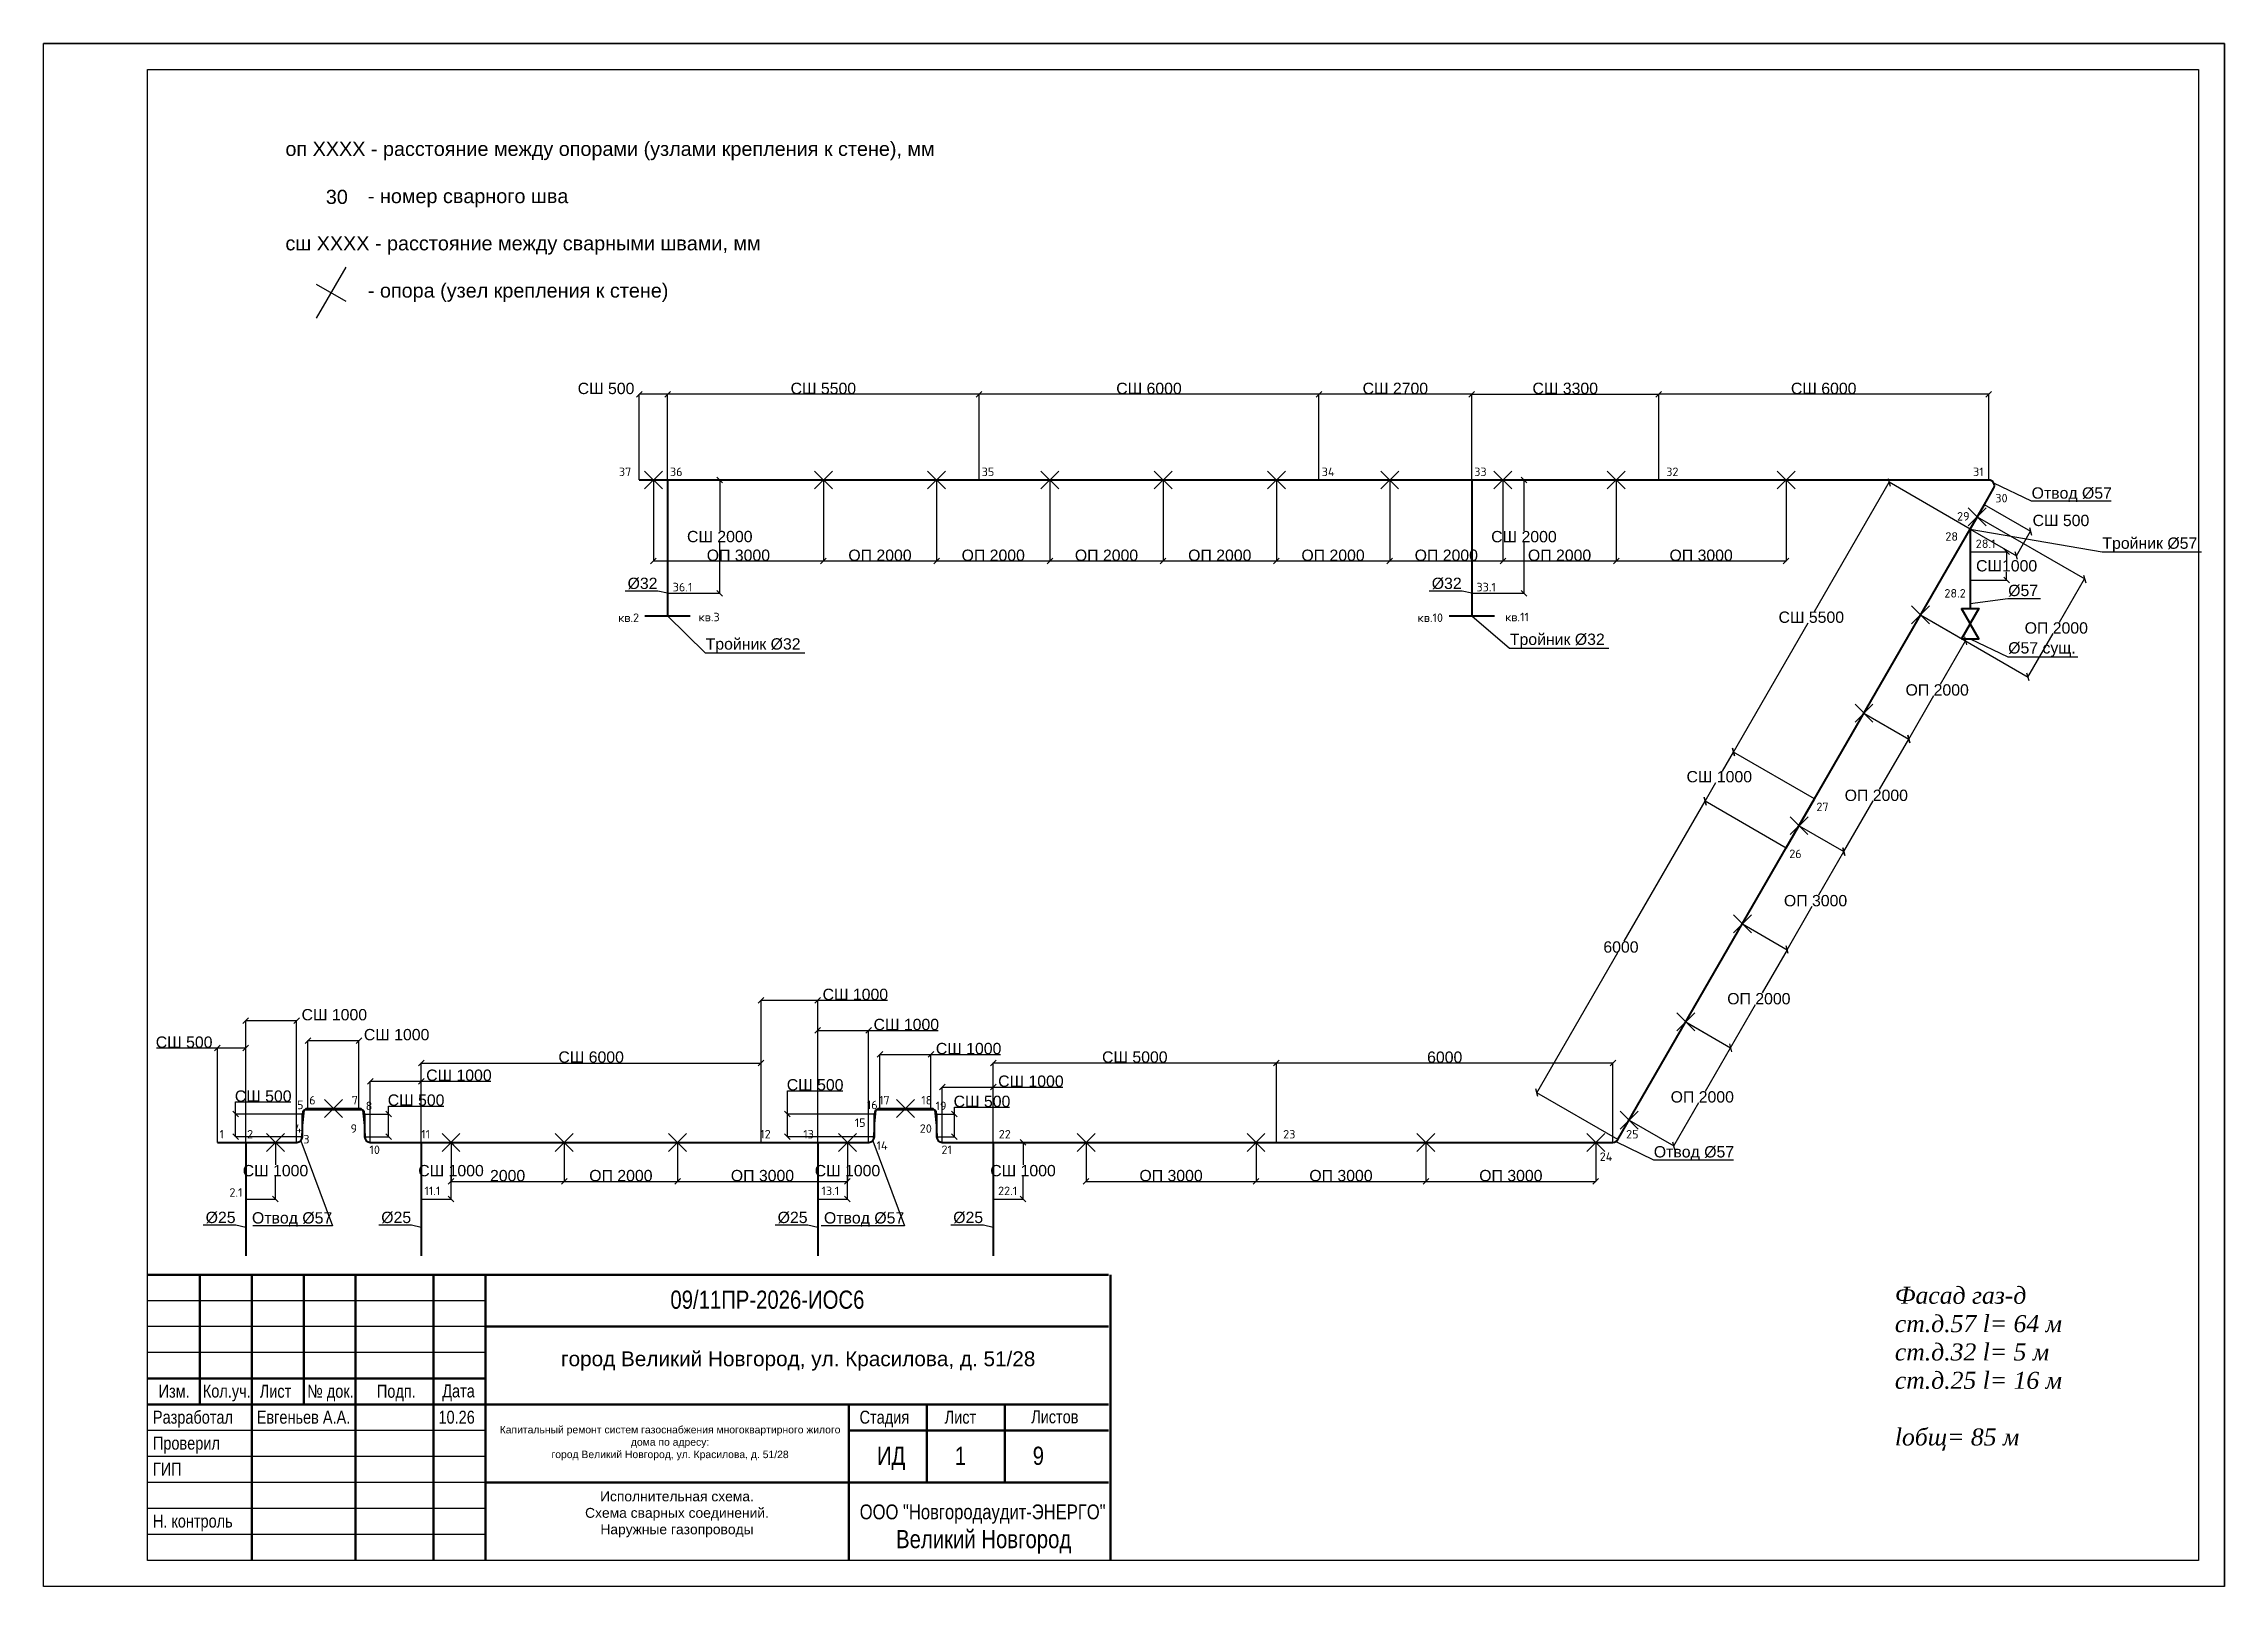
# Model space of a CAD drawing. Header units: inches. Extents: x -8568 to 29939, y -396 to 26834.
import ezdxf
from ezdxf import colors
from ezdxf.entities.mleader import LeaderData, LeaderLine
from ezdxf.enums import TextEntityAlignment as Align
from ezdxf.math import Vec2, Vec3

# ---------------------------------------------------------------- set-up
doc = ezdxf.new("R2010")
doc.units = ezdxf.units.IN
doc.header["$MEASUREMENT"] = 0
doc.linetypes.add('ACAD_ISO02W100', pattern=[15, 12, -3])
doc.layers.get('0').update_dxf_attribs({"true_color": 0x000000})
for name, color, linetype, lineweight in [('анп Рамка жирная', 7, 'Continuous', 50), ('ГП_Таbлицы', 7, 'Continuous', 50), ('Трубы', 7, 'Continuous', 40)]:
    doc.layers.add(name, color=color, linetype=linetype, lineweight=lineweight)
doc.styles.add('ISO', font='arial.ttf')
doc.styles.add('PROFIL', font='simplex.shx')
doc.styles.get("Standard").update_dxf_attribs({"font": 'arial.ttf'})
doc.dimstyles.get("Standard").update_dxf_attribs({"dimtxt": 0.18, "dimasz": 0.18, "dimexe": 0.18, "dimexo": 0.0625, "dimgap": 0.09, "dimtad": 0, "dimtih": 1, "dimtoh": 1, "dimdec": 4, "dimzin": 0, "dimdsep": 46, "dimtxsty": 'Standard', "dimcen": 0.09, "dimadec": 0, "dimazin": 0, "dimtfac": 1, "dimtdec": 4, "dimtofl": 0, "dimtmove": 0, "dimatfit": 3, "dimfxl": 1, "dimtolj": 1, "dimtzin": 0, "dimarcsym": 0})

msp = doc.modelspace()

# ---------------------------------------------------------------- texts
at = {"color": 0, "style": 'PROFIL'}
for s, p in [('37', (1699, 19276.5)), ('36', (2602.3, 19276.5)), ('35', (8107.2, 19276.5)), ('34', (14113.2, 19276.5)), ('33', (16802.3, 19276.5)), ('32', (20190.9, 19276.5)), ('31', (25594.7, 19276.5)), ('30', (26002.3, 18810.9)), ('29', (25329.4, 18490.8)), ('28', (25123.9, 18134.9)), ('28.1', (25723.4, 18005.8)), ('36.1', (2713.4, 17241.7)), ('33.1', (16903.8, 17241.7)), ('28.2', (25183.6, 17132.1)), ('кв.2', (1762.1, 16700.8)), ('кв.3', (3183.8, 16713)), ('кв.10', (15917.8, 16700.8)), ('кв.11', (17449, 16713)), ('27', (22843.1, 13362.1)), ('26', (22364.6, 12533.4)), ('5', (-4036.4, 8101.3)), ('6', (-3822.1, 8184)), ('7', (-3072.7, 8184)), ('8', (-2822.1, 8084)), ('16', (6063.6, 8101.3)), ('17', (6277.9, 8184)), ('18', (7027.3, 8184)), ('19', (7277.9, 8084)), ('4', (-4071.1, 7684)), ('9', (-3090.9, 7684)), ('15', (5849.6, 7787.5)), ('20', (7009.1, 7684)), ('1', (-5422.1, 7584)), ('2', (-4922.1, 7584)), ('3', (-3927.7, 7495.8)), ('10', (-2722.1, 7310)), ('11', (-1822.1, 7584)), ('12', (4177.9, 7584)), ('13', (4940.3, 7584)), ('14', (6236.9, 7384)), ('21', (7377.9, 7310)), ('22', (8403.7, 7584)), ('23', (13426.9, 7584)), ('25', (19484.6, 7584)), ('24', (19021.4, 7188.1)), ('2.1', (-5172, 6556.9)), ('11.1', (-1703.1, 6584)), ('13.1', (5323, 6584)), ('22.1', (8453.6, 6584))]:
    msp.add_text(s, height=150, dxfattribs=at).set_placement(p, align=Align.MIDDLE)
at = {"insert": (-4297.9, 25101.7), "char_height": 250, "attachment_point": 1}
msp.add_mtext_dynamic_manual_height_columns('оп ХХХХ - расстояние между опорами (узлами крепления к стене), мм\\P\\P               - номер сварного шва\\P\\Pсш ХХХХ - расстояние между сварными швами, мм\\P\\P               - опора (узел крепления к стене)', width=15094.788, gutter_width=3.75, heights=[0], dxfattribs=at)
at = {"color": 0, "true_color": 0x000000, "insert": (-3584.9, 24253.8), "char_height": 250, "width": 567.437, "attachment_point": 1}
msp.add_mtext('30', dxfattribs=at)
at = {"lineweight": 25, "insert": (24120.7, 4890.7), "char_height": 300, "width": 4991.508, "attachment_point": 1}
msp.add_mtext('{\\fTimes New Roman|b0|i1|c204|p18;Фасад газ-д\\Pст.д.57 \\fTimes New Roman|b0|i1|c0|p18;l\\fTimes New Roman|b0|i1|c204|p18;= 64 м\\Pст.д.32 \\fTimes New Roman|b0|i1|c0|p18;l\\fTimes New Roman|b0|i1|c204|p18;= 5 м\\Pст.д.25 \\fTimes New Roman|b0|i1|c0|p18;l\\fTimes New Roman|b0|i1|c204|p18;= 16 м\\P\\Plобщ= 85 м}', dxfattribs=at)
at = {"layer": 'ГП_Таbлицы', "color": 7, "style": 'ISO', "width": 0.8}
for s, height, p in [('09/11ПР-2026-ИОС6', 320.894, (2499.2, 4503.3)), ('Изм.', 229.21, (-6537.7, 2933.5)), ('Кол.уч.', 229.21, (-5756.8, 2936.6)), ('Лист', 229.21, (-4751.6, 2933.5)), ('№ док.', 229.21, (-3914, 2933.5)), ('Подп.', 229.21, (-2683.3, 2933.5)), ('Дата', 229.21, (-1529.7, 2938.4)), ('Разработал', 229.21, (-6638.1, 2475)), ('Евгеньев А.А.', 229.21, (-4804.5, 2475)), ('10.26', 229.21, (-1595.5, 2475)), ('Стадия', 229.21, (5839.6, 2475)), ('Лист', 229.21, (7342.1, 2475)), ('Листов', 229.21, (8870, 2481.4)), ('Проверил', 229.21, (-6638.1, 2016.6)), ('ИД', 320.89, (6146.7, 1748.2)), ('1', 320.9, (7521.9, 1748.2)), ('9', 320.9, (8897.2, 1748.2)), ('ГИП', 229.21, (-6638.1, 1558.2)), ('Н. контроль', 229.21, (-6638.1, 641.4))]:
    msp.add_text(s, height=height, dxfattribs=at).set_placement(p)
for s, height, p in [('ООО "Новгородаудит-ЭНЕРГО"', 261.954, (8013, 787.3)), ('Великий Новгород', 320.894, (8030.9, 277.7))]:
    msp.add_text(s, height=height, dxfattribs=at).set_placement(p, align=Align.CENTER)
at = {"layer": 'Трубы', "linetype": 'ACAD_ISO02W100', "attachment_point": 1}
for s, width, insert, char_height in [('\\pxt26;город Великий Новгород, ул. Красилова, д. 51/28', 10800.93, (567.9, 3751.8), 261.954), ('\\pxa0.66667,sm1,qc;Капитальный ремонт систем газоснабжения многоквартирного жилого дома по адресу:\\P\\pa0,s*,t26;город Великий Новгород, ул. Красилова, д. 51/28', 6133.06, (-572.9, 2435), 130.977), ('\\pxa0.66667,sm1,qc;Исполнительная схема.\\PСхема сварных соединений.\\PНаружные газопроводы', 6641.412, (-705.4, 1279.5), 174.636)]:
    msp.add_mtext_dynamic_manual_height_columns(s, width=width, gutter_width=10.9, heights=[0], dxfattribs=dict(at, insert=insert, char_height=char_height))

# ---------------------------------------------------------------- blocks, each defined once
blk = doc.blocks.new('_Oblique')
at = {"color": 0, "linetype": 'ByBlock', "lineweight": -2}
blk.add_line((-0.5, -0.5), (0.5, 0.5), dxfattribs=at)
blk = doc.blocks.new('*D')
at = {"color": 0, "true_color": 0x000000}
for p, q in [((1900, 20594), (2000, 20694)), ((1950, 19132), (1950, 20644)), ((2450, 20644), (1950, 20644)), ((2500, 20694), (2400, 20594)), ((2450, 19132), (2450, 20644)), ((2200, 19131), (2200, 17699)), ((5200, 19131), (5200, 17699)), ((5200, 19131), (5200, 17699)), ((7200, 19131), (7200, 17699)), ((7200, 19131), (7200, 17699)), ((9200, 19131), (9200, 17699)), ((9200, 19131), (9200, 17699)), ((11200, 19131), (11200, 17699)), ((11200, 19131), (11200, 17699)), ((13200, 19131), (13200, 17699)), ((13200, 19131), (13200, 17699)), ((15200, 19131), (15200, 17699)), ((15200, 19131), (15200, 17699)), ((16650, 19132), (17571, 19132)), ((17200, 19131), (17200, 17699)), ((17200, 19131), (17200, 17699)), ((17521, 19182), (17621, 19082)), ((17571, 19132), (17571, 18232)), ((19200, 19131), (19200, 17699)), ((19200, 19131), (19200, 17699)), ((22200, 19131), (22200, 17699)), ((22703, 16810), (24020, 19091)), ((24001, 19160), (24038, 19023)), ((25450, 18266), (24020, 19092)), ((25700, 18699), (26516, 18228)), ((25450, 18265), (26266, 17795)), ((25575, 18481), (27472, 17386)), ((26266, 17795), (26516, 18228)), ((26497, 18296), (26534, 18160)), ((2150, 17649), (2250, 17749)), ((5150, 17649), (5250, 17749)), ((5250, 17749), (5150, 17649)), ((7150, 17649), (7250, 17749)), ((7250, 17749), (7150, 17649)), ((9150, 17649), (9250, 17749)), ((9250, 17749), (9150, 17649)), ((11150, 17649), (11250, 17749)), ((11250, 17749), (11150, 17649)), ((13150, 17649), (13250, 17749)), ((13250, 17749), (13150, 17649)), ((15150, 17649), (15250, 17749)), ((15250, 17749), (15150, 17649)), ((17150, 17650), (17250, 17750)), ((17250, 17749), (17150, 17649)), ((17571, 18031), (17571, 17132)), ((19250, 17750), (19150, 17650)), ((19150, 17649), (19250, 17749)), ((22250, 17749), (22150, 17649)), ((26284, 17727), (26247, 17863)), ((5200, 17699), (2200, 17699)), ((7200, 17699), (5200, 17699)), ((9200, 17699), (7200, 17699)), ((11200, 17699), (9200, 17699)), ((13200, 17699), (11200, 17699)), ((15200, 17699), (13200, 17699)), ((17200, 17699), (15200, 17699)), ((19200, 17700), (17200, 17700)), ((22200, 17699), (19200, 17699)), ((27029, 16620), (27471, 17386)), ((27453, 17454), (27490, 17318)), ((16650, 17132), (17571, 17132)), ((17621, 17082), (17521, 17182)), ((21270, 14328), (22587, 16610)), ((24575, 16749), (26472, 15654)), ((24576, 16750), (25368, 16292)), ((24925, 15526), (25368, 16292)), ((25349, 16361), (25386, 16224)), ((26471, 15654), (26914, 16420)), ((26490, 15586), (26453, 15722)), ((23575, 15018), (24368, 14560)), ((24367, 14560), (24810, 15326)), ((23575, 15017), (24367, 14560)), ((21078, 13995), (21270, 14328)), ((21288, 14260), (21251, 14397)), ((21252, 14397), (21288, 14260)), ((22700, 13502), (21270, 14328)), ((22700, 13502), (21270, 14328)), ((23851, 13666), (24367, 14560)), ((24348, 14628), (24385, 14492)), ((24386, 14492), (24349, 14629)), ((20752, 13531), (20788, 13394)), ((20788, 13394), (20752, 13531)), ((20770, 13462), (20962, 13795)), ((19342, 10989), (20770, 13462)), ((22200, 12636), (20770, 13462)), ((22200, 12636), (20770, 13462)), ((23219, 12573), (23735, 13466)), ((22428, 13030), (23220, 12573)), ((22428, 13030), (23219, 12572)), ((22777, 11807), (23219, 12573)), ((23201, 12641), (23238, 12504)), ((23238, 12504), (23201, 12641)), ((22220, 10841), (22662, 11607)), ((21428, 11298), (22220, 10841)), ((17799, 8316), (19227, 10789)), ((22238, 10773), (22202, 10910)), ((-5050, 9541), (-4950, 9641)), ((-4050, 9641), (-4150, 9541)), ((-5000, 7440), (-5000, 9591)), ((-5000, 9591), (-4100, 9591)), ((-4100, 7440), (-4100, 9591)), ((-3950, 9188), (-3850, 9288)), ((-2950, 9288), (-3050, 9188)), ((20428, 9566), (21219, 9109)), ((-3900, 8040), (-3900, 9239)), ((-3900, 9238), (-3000, 9238)), ((-3000, 8040), (-3000, 9239)), ((13150, 8792), (13250, 8892)), ((19193, 8892), (19093, 8792)), ((20777, 8343), (21219, 9109)), ((21201, 9177), (21238, 9040)), ((13200, 7440), (13200, 8842)), ((13200, 8842), (19143, 8842)), ((19143, 7440), (19143, 8842)), ((17817, 8248), (17781, 8384)), ((19229, 7490), (17799, 8316)), ((20220, 7377), (20662, 8143)), ((19428, 7834), (20220, 7377)), ((625, 7440), (625, 6750)), ((2625, 7440), (2625, 6750)), ((2625, 7440), (2625, 6750)), ((5626, 7440), (5626, 6750)), ((9840, 7440), (9840, 6750)), ((12840, 7440), (12840, 6750)), ((12840, 7440), (12840, 6750)), ((15840, 7440), (15840, 6750)), ((15840, 7440), (15840, 6750)), ((18840, 7440), (18840, 6750)), ((20238, 7309), (20202, 7446)), ((575, 6700), (675, 6800)), ((625, 6750), (2625, 6750)), ((2675, 6800), (2575, 6700)), ((2575, 6700), (2675, 6800)), ((2625, 6750), (5626, 6750)), ((5676, 6800), (5576, 6700)), ((9790, 6700), (9890, 6800)), ((9840, 6750), (12840, 6750)), ((12890, 6800), (12790, 6700)), ((12790, 6700), (12890, 6800)), ((12840, 6750), (15840, 6750)), ((15890, 6800), (15790, 6700)), ((15790, 6700), (15890, 6800)), ((15840, 6750), (18840, 6750)), ((18890, 6800), (18790, 6700))]:
    blk.add_line(p, q, dxfattribs=at)
at = {"color": 0, "lineweight": -2, "transparency": 16777216}
for p, q in [((2450, 19132), (2450, 20644)), ((7950, 20644), (2450, 20644)), ((7950, 19132), (7950, 20644)), ((13950, 20644), (7950, 20644)), ((7950, 19132), (7950, 20644)), ((13950, 19132), (13950, 20644)), ((16650, 20644), (13950, 20644)), ((13950, 19132), (13950, 20644)), ((16650, 19132), (16650, 20644)), ((16650, 20644), (19950, 20644)), ((16650, 19132), (16650, 20644)), ((19950, 19132), (19950, 20644)), ((25777, 20644), (19950, 20644)), ((19950, 19132), (19950, 20644)), ((25777, 19132), (25777, 20644)), ((2450, 19132), (3371, 19132)), ((3371, 19132), (3371, 18235)), ((3371, 17132), (3371, 18028)), ((25450, 17866), (26095, 17866)), ((26094, 17866), (26094, 17719)), ((25450, 17366), (26095, 17366)), ((26094, 17366), (26094, 17512)), ((2450, 17132), (3371, 17132)), ((21431, 11297), (22220, 10841)), ((22220, 10841), (21779, 10079)), ((4100, 7440), (4100, 9948)), ((4100, 9948), (5100, 9948)), ((5100, 7440), (5100, 9948)), ((5100, 9948), (6330, 9948)), ((21219, 9109), (21660, 9871)), ((5100, 7440), (5100, 9417)), ((5100, 9416), (6000, 9416)), ((6000, 7440), (6000, 9417)), ((6000, 9416), (7230, 9416)), ((20431, 9564), (21219, 9108)), ((-5500, 9105), (-6574, 9105)), ((-5500, 7440), (-5500, 9105)), ((-5000, 9105), (-5500, 9105)), ((-5000, 7440), (-5000, 9105)), ((6200, 8040), (6200, 8992)), ((6200, 8992), (7100, 8992)), ((7100, 8040), (7100, 8992)), ((7100, 8992), (8330, 8992)), ((-2800, 7440), (-2800, 8520)), ((-2800, 8520), (-1900, 8520)), ((-1900, 7440), (-1900, 8842)), ((-1900, 8841), (4100, 8841)), ((-1900, 7440), (-1900, 8520)), ((-1900, 8520), (-670, 8520)), ((4100, 7440), (4100, 8842)), ((8200, 7440), (8200, 8842)), ((8200, 8842), (13200, 8842)), ((13200, 7440), (13200, 8842)), ((-5178, 7940), (-5178, 8153)), ((-5178, 8153), (-4204, 8153)), ((4567, 7940), (4567, 8351)), ((4567, 8351), (5542, 8351)), ((7300, 7440), (7300, 8416)), ((7300, 8416), (8200, 8416)), ((8200, 7440), (8200, 8416)), ((8200, 8416), (9430, 8416)), ((-4000, 7940), (-5179, 7940)), ((-5178, 7540), (-5178, 7940)), ((-2900, 7940), (-2478, 7940)), ((-2478, 7940), (-2478, 8081)), ((-2478, 8081), (-1504, 8081)), ((-2478, 7540), (-2478, 7940)), ((6100, 7940), (4567, 7940)), ((4567, 7540), (4567, 7940)), ((7200, 7940), (7514, 7940)), ((7513, 7940), (7513, 8060)), ((7513, 8060), (8488, 8060)), ((7513, 7540), (7513, 7940)), ((-4000, 7540), (-5179, 7540)), ((-5000, 7440), (-4474, 7440)), ((-4474, 7440), (-4474, 7044)), ((-2900, 7540), (-2478, 7540)), ((-1900, 7440), (-1374, 7440)), ((-1374, 7441), (-1374, 6750)), ((-1374, 7440), (-1374, 7044)), ((625, 7441), (625, 6750)), ((6100, 7540), (4567, 7540)), ((5100, 7440), (5626, 7440)), ((5626, 7440), (5626, 7044)), ((7200, 7540), (7514, 7540)), ((8200, 7440), (8726, 7440)), ((8726, 7440), (8726, 7044)), ((-4474, 6440), (-4474, 6837)), ((-1374, 6440), (-1374, 6837)), ((-1374, 6750), (625, 6750)), ((5626, 6440), (5626, 6837)), ((8726, 6440), (8726, 6837)), ((-5000, 6440), (-4474, 6440)), ((-1900, 6440), (-1374, 6440)), ((5100, 6440), (5626, 6440)), ((8200, 6440), (8726, 6440))]:
    blk.add_line(p, q, dxfattribs=at)
at = {"layer": 'Defpoints', "color": 0, "transparency": 16777216}
for p in [(2450, 20644), (7950, 20644), (13950, 20644), (19950, 20644), (19950, 20644), (2450, 19132), (2450, 19132), (7950, 19132), (7950, 19132), (13950, 19132), (13950, 19132), (16650, 19132), (16650, 19132), (19950, 19132), (19950, 19132), (25777, 19132), (25450, 17866), (25450, 17366), (26094, 17366), (2450, 17132), (3371, 17132), (21431, 11297), (22220, 10841), (5100, 9948), (6000, 9416), (20431, 9564), (-5000, 9105), (7100, 8992), (-1900, 8520), (4100, 8841), (13200, 8842), (8200, 8416), (-5178, 7940), (-4000, 7940), (-2900, 7940), (4567, 7940), (6100, 7940), (6200, 8040), (7100, 8040), (7200, 7940), (-5500, 7440), (-5000, 7440), (-5000, 7440), (-4000, 7540), (-2900, 7540), (-2800, 7440), (-2478, 7540), (-1900, 7440), (-1900, 7440), (-1900, 7440), (-1374, 7441), (625, 7441), (4100, 7440), (4100, 7440), (5100, 7440), (5100, 7440), (5100, 7440), (6000, 7440), (6100, 7540), (7200, 7540), (7300, 7440), (7513, 7540), (8200, 7440), (8200, 7440), (8200, 7440), (13200, 7440), (625, 6750), (-5000, 6440), (-4474, 6440), (-1900, 6440), (-1374, 6440), (5100, 6440), (5626, 6440), (8200, 6440), (8726, 6440)]:
    blk.add_point(p, dxfattribs=at)
at = {"color": 0, "lineweight": -2, "transparency": 16777216}
for p, xscale, yscale, zscale, rotation in [((2450, 20644), 100, 100, 100, 180), ((7950, 20644), 100, 100, 100, 180), ((13950, 20644), 100, 100, 100, 180), ((16650, 20644), 100, 100, 100, 180), ((19950, 20644), 100, 100, 100, 180), ((3371, 19132), 100, 100, 100, 90), ((26094, 17866), 100, 100, 100, 90), ((26094, 17366), 100, 100, 100, 270), ((3371, 17132), 100, 100, 100, 270), ((22220, 10841), 100, 100, 100, 59.99999999999994), ((4100, 9948), 100, 100, 100, 180), ((5100, 9416), 100, 100, 100, 180), ((-5500, 9105), 100, 100, 100, 180), ((-1900, 8841), 100, 100, 100, 180), ((6200, 8992), 100, 100, 100, 180), ((8200, 8842), 100, 100, 100, 180), ((21219, 9109), 99.99999999999999, 99.99999999999999, 99.99999999999999, 239.9999999999999), ((-2800, 8520), 100, 100, 100, 180), ((7300, 8416), 100, 100, 100, 180), ((-5178, 7940), 100, 100, 100, 90), ((-2478, 7940), 100, 100, 100, 90), ((4567, 7940), 100, 100, 100, 90), ((7513, 7940), 100, 100, 100, 90), ((-5178, 7540), 100, 100, 100, 270), ((-4474, 7440), 100, 100, 100, 90), ((-2478, 7540), 100, 100, 100, 270), ((-1374, 7440), 100, 100, 100, 90), ((4567, 7540), 100, 100, 100, 270), ((5626, 7440), 100, 100, 100, 90), ((7513, 7540), 100, 100, 100, 270), ((8726, 7440), 100, 100, 100, 90), ((-1374, 6750), 100, 100, 100, 180), ((-4474, 6440), 100, 100, 100, 270), ((-1374, 6440), 100, 100, 100, 270), ((5626, 6440), 100, 100, 100, 270), ((8726, 6440), 100, 100, 100, 270)]:
    blk.add_blockref('_Oblique', p, dxfattribs=dict(at, xscale=xscale, yscale=yscale, zscale=zscale, rotation=rotation))
at = {"color": 0, "lineweight": -2, "transparency": 16777216, "xscale": 100, "yscale": 100, "zscale": 100}
for p in [(7950, 20644), (13950, 20644), (16650, 20644), (19950, 20644), (25777, 20644), (5100, 9948), (6000, 9416), (-5000, 9105), (4100, 8841), (7100, 8992), (13200, 8842), (-1900, 8520), (8200, 8416), (625, 6750)]:
    blk.add_blockref('_Oblique', p, dxfattribs=at)
at = {"color": 0, "true_color": 0x000000}
for s, p in [('СШ 500', (1363, 20748)), ('СШ 500', (27053, 18418)), ('СШ 2000', (17571, 18132)), ('ОП 3000', (3700, 17803)), ('ОП 2000', (6200, 17803)), ('ОП 2000', (8200, 17803)), ('ОП 2000', (10200, 17803)), ('ОП 2000', (12200, 17803)), ('ОП 2000', (14200, 17803)), ('ОП 2000', (16200, 17803)), ('ОП 2000', (18200, 17803)), ('ОП 3000', (20700, 17803)), ('СШ 5500', (22645, 16710)), ('ОП 2000', (26971, 16520)), ('ОП 2000', (24868, 15426)), ('СШ 1000', (21020, 13895)), ('ОП 2000', (23793, 13566)), ('ОП 3000', (22720, 11707)), ('6000', (19284, 10889)), ('СШ 1000', (-3435, 9694)), ('СШ 1000', (-2335, 9342)), ('6000', (16172, 8944)), ('ОП 2000', (20720, 8243)), ('ОП 2000', (1625, 6854)), ('ОП 3000', (4125, 6854)), ('ОП 3000', (11340, 6854)), ('ОП 3000', (14340, 6854)), ('ОП 3000', (17340, 6854))]:
    blk.add_text(s, height=200, dxfattribs=at).set_placement(p, align=Align.MIDDLE_CENTER)
at = {"color": 0, "transparency": 16777216, "char_height": 200, "attachment_point": 5}
for s, insert in [('\\A1;СШ 5500', (5200, 20747)), ('\\A1;СШ 6000', (10950, 20747)), ('\\A1;СШ 2700', (15300, 20747)), ('\\A1;СШ 3300', (18300, 20748)), ('\\A1;СШ 2000', (3371, 18132)), ('\\A1;СШ1000', (26094, 17616)), ('\\A1;СШ 1000', (5765, 10051)), ('\\A1;ОП 2000', (21719, 9975)), ('\\A1;СШ 500', (-6087, 9208)), ('\\A1;СШ 1000', (6665, 9520)), ('\\A1;СШ 6000', (1100, 8945)), ('\\A1;СШ 1000', (7765, 9095)), ('\\A1;СШ 5000', (10700, 8945)), ('\\A1;СШ 1000', (-1235, 8624)), ('\\A1;СШ 500', (5055, 8455)), ('\\A1;СШ 1000', (8865, 8519)), ('\\A1;СШ 500', (-4691, 8256)), ('\\A1;СШ 500', (-1991, 8185)), ('\\A1;СШ 500', (8001, 8163)), ('\\A1;СШ 1000', (-4474, 6940)), ('\\A1;СШ 1000', (-1374, 6940)), ('\\A1;2000', (-375, 6852)), ('\\A1;СШ 1000', (5626, 6940)), ('\\A1;СШ 1000', (8726, 6940))]:
    blk.add_mtext(s, dxfattribs=dict(at, insert=insert))
at = {"color": 0, "transparency": 16777216, "insert": (22864, 20747), "char_height": 200, "width": 2791.96, "attachment_point": 5}
blk.add_mtext('\\A1;СШ 6000', dxfattribs=at)
blk = doc.blocks.new('A$C06d2972a')
at = {"color": 0, "lineweight": 30, "true_color": 0xcd2027}
for p, q in [((87, 150), (-87, -150)), ((-87, 50), (87, -50))]:
    blk.add_line(p, q, dxfattribs=at)

# ---------------------------------------------------------------- dimensions: what is measured, and where the dimension line sits
at = {"color": 0, "true_color": 0x000000}
dim = msp.add_linear_dim(base=(-4999.6, 9104.7), p1=(-5499.6, 7440.2), p2=(-4999.6, 7440.2), dimstyle='Standard', override={"dimtxt": 200, "dimasz": 100, "dimtad": 1, "dimdec": 0, "dimzin": 12, "dimpost": 'СШ <>', "dimblk1": 'Oblique', "dimblk2": 'Oblique', "dimsah": 1}, dxfattribs=at)
dim.commit()
dim.dimension.update_dxf_attribs({"geometry": '*D', "text_midpoint": (-6086.9, 9104.7), "dimtype": 160})
for base, p1, p2, text, override, middle in [((-4099.6, 9590.5), (-4999.6, 7440.2), (-4099.6, 7440.2), 'СШ 1000', {"dimtxt": 200, "dimasz": 100, "dimtad": 1, "dimdec": 0, "dimzin": 12, "dimpost": 'СШ <>', "dimblk1": 'Oblique', "dimblk2": 'Oblique', "dimsah": 1}, (-3434.7, 9694)), ((-2999.6, 9238.4), (-3899.6, 8040.2), (-2999.6, 8040.2), 'СШ 1000', {"dimtxt": 200, "dimasz": 100, "dimtad": 1, "dimdec": 0, "dimzin": 12, "dimpost": 'СШ <>', "dimblk1": 'Oblique', "dimblk2": 'Oblique', "dimsah": 1}, (-2334.7, 9341.9)), ((-1899.6, 8520.1), (-2799.6, 7440.2), (-1899.6, 7440.2), 'СШ 1000', {"dimtxt": 200, "dimasz": 100, "dimtad": 1, "dimdec": 0, "dimzin": 12, "dimpost": 'СШ <>', "dimblk1": 'Oblique', "dimblk2": 'Oblique', "dimsah": 1}, (-1234.7, 8623.6)), ((6000.4, 9416.5), (5100.4, 7440.2), (6000.4, 7440.2), 'СШ 1000', {"dimtxt": 200, "dimasz": 100, "dimtad": 1, "dimdec": 0, "dimzin": 12, "dimpost": 'СШ <>', "dimblk1": 'Oblique', "dimblk2": 'Oblique', "dimsah": 1}, (6665.3, 9520)), ((7100.4, 8991.9), (6200.4, 8040.2), (7100.4, 8040.2), 'СШ 1000', {"dimtxt": 200, "dimasz": 100, "dimtad": 1, "dimdec": 0, "dimzin": 12, "dimpost": 'СШ <>', "dimblk1": 'Oblique', "dimblk2": 'Oblique', "dimsah": 1}, (7765.3, 9095.4)), ((8200.4, 8415.5), (7300.4, 7440.2), (8200.4, 7440.2), 'СШ 1000', {"dimtxt": 200, "dimasz": 100, "dimtad": 1, "dimdec": 0, "dimzin": 12, "dimpost": 'СШ <>', "dimblk1": 'Oblique', "dimblk2": 'Oblique', "dimsah": 1}, (8865.3, 8519)), ((19142.6, 8841.5), (13200.4, 7440.2), (19142.6, 7440.2), '6000', {"dimtxt": 200, "dimasz": 100, "dimtad": 1, "dimdec": 0, "dimzin": 12, "dimlunit": 2, "dimpost": 'СШ <>', "dimblk1": 'Oblique', "dimblk2": 'Oblique', "dimsah": 1}, (16171.5, 8943.7)), ((19950.4, 20643.9), (25777.2, 19131.5), (19950.4, 19131.5), 'СШ 6000', {"dimtxt": 200, "dimasz": 100, "dimtad": 1, "dimdec": 0, "dimzin": 12, "dimlunit": 2, "dimpost": 'СШ <>', "dimblk1": 'Oblique', "dimblk2": 'Oblique', "dimsah": 1}, (22863.8, 20747.4)), ((624.8, 6750.3), (-1374.4, 7440.6), (624.8, 7440.6), '2000', {"dimtxt": 200, "dimasz": 100, "dimtad": 1, "dimdec": 0, "dimzin": 12, "dimlunit": 2, "dimpost": 'ОП <>', "dimblk1": 'Oblique', "dimblk2": 'Oblique', "dimsah": 1}, (-374.8, 6852.5))]:
    dim = msp.add_linear_dim(base=base, p1=p1, p2=p2, text=text, dimstyle='Standard', override=override, dxfattribs=at)
    dim.commit()
    dim.dimension.update_dxf_attribs({"geometry": '*D', "text_midpoint": middle})
for base, p1, p2, middle in [((-5178.4, 7940.2), (-3999.6, 7540.2), (-3999.6, 7940.2), (-4691.1, 8152.6)), ((-2478.3, 7540.2), (-2899.6, 7940.2), (-2899.6, 7540.2), (-1991.1, 8081.3)), ((4567.4, 7940.2), (6100.4, 7540.2), (6100.4, 7940.2), (5054.7, 8351.2)), ((7513.5, 7540.2), (7200.4, 7940.2), (7200.4, 7540.2), (8000.7, 8059.7))]:
    dim = msp.add_linear_dim(base=base, p1=p1, p2=p2, angle=90, text='СШ 500', dimstyle='Standard', override={"dimtxt": 200, "dimasz": 100, "dimtad": 1, "dimdec": 0, "dimzin": 12, "dimpost": 'СШ <>', "dimblk1": 'Oblique', "dimblk2": 'Oblique', "dimsah": 1}, dxfattribs=at)
    dim.commit()
    dim.dimension.update_dxf_attribs({"geometry": '*D', "text_midpoint": middle, "dimtype": 160})
for base, p1, p2, middle in [((-4474.4, 6440.2), (-4999.6, 7440.2), (-4999.6, 6440.2), (-4474.4, 6940.2)), ((-1374.4, 6440.2), (-1899.6, 7440.2), (-1899.6, 6440.2), (-1374.4, 6940.2)), ((5625.6, 6440.2), (5100.4, 7440.2), (5100.4, 6440.2), (5625.6, 6940.2)), ((8725.6, 6440.2), (8200.4, 7440.2), (8200.4, 6440.2), (8725.6, 6940.2)), ((17570.7, 17131.5), (16650.4, 19131.5), (16650.4, 17131.5), (17570.7, 18131.5)), ((3370.7, 17131.5), (2450.4, 19131.5), (2450.4, 17131.5), (3370.7, 18131.5))]:
    dim = msp.add_linear_dim(base=base, p1=p1, p2=p2, angle=90, dimstyle='Standard', override={"dimtxt": 200, "dimasz": 100, "dimtad": 1, "dimdec": 0, "dimzin": 12, "dimlunit": 2, "dimpost": 'СШ <>', "dimblk1": 'Oblique', "dimblk2": 'Oblique', "dimsah": 1}, dxfattribs=at)
    dim.commit()
    dim.dimension.update_dxf_attribs({"geometry": '*D', "text_midpoint": middle})
for base, p1, p2, override, middle in [((4100.4, 8841.4), (-1899.6, 7440.2), (4100.4, 7440.2), {"dimtxt": 200, "dimasz": 100, "dimtad": 1, "dimdec": 0, "dimzin": 12, "dimlunit": 2, "dimpost": 'СШ <>', "dimblk1": 'Oblique', "dimblk2": 'Oblique', "dimsah": 1}, (1100.4, 8944.9)), ((5100.4, 9947.6), (4100.4, 7440.2), (5100.4, 7440.2), {"dimtxt": 200, "dimasz": 100, "dimtad": 1, "dimdec": 0, "dimzin": 12, "dimpost": 'СШ <>', "dimblk1": 'Oblique', "dimblk2": 'Oblique', "dimsah": 1}, (5765.3, 10051.1)), ((13200.4, 8841.5), (8200.4, 7440.2), (13200.4, 7440.2), {"dimtxt": 200, "dimasz": 100, "dimtad": 1, "dimdec": 0, "dimzin": 12, "dimlunit": 2, "dimpost": 'СШ <>', "dimblk1": 'Oblique', "dimblk2": 'Oblique', "dimsah": 1}, (10700.4, 8945)), ((19950.4, 20644.1), (16650.4, 19131.5), (19950.4, 19131.5), {"dimtxt": 200, "dimasz": 100, "dimtad": 1, "dimdec": 0, "dimzin": 12, "dimlunit": 2, "dimpost": 'СШ <>', "dimblk1": 'Oblique', "dimblk2": 'Oblique', "dimsah": 1}, (18300.4, 20747.7)), ((13950.4, 20643.7), (16650.4, 19131.5), (13950.4, 19131.5), {"dimtxt": 200, "dimasz": 100, "dimtad": 1, "dimdec": 0, "dimzin": 12, "dimlunit": 2, "dimpost": 'СШ <>', "dimblk1": 'Oblique', "dimblk2": 'Oblique', "dimsah": 1}, (15300.4, 20747.2)), ((7950.4, 20643.7), (13950.4, 19131.5), (7950.4, 19131.5), {"dimtxt": 200, "dimasz": 100, "dimtad": 1, "dimdec": 0, "dimzin": 12, "dimlunit": 2, "dimpost": 'СШ <>', "dimblk1": 'Oblique', "dimblk2": 'Oblique', "dimsah": 1}, (10950.4, 20747.2)), ((2450.4, 20643.9), (7950.4, 19131.5), (2450.4, 19131.5), {"dimtxt": 200, "dimasz": 100, "dimtad": 1, "dimdec": 0, "dimzin": 12, "dimlunit": 2, "dimpost": 'СШ <>', "dimblk1": 'Oblique', "dimblk2": 'Oblique', "dimsah": 1}, (5200.4, 20747.4)), ((1950.4, 20644.1), (2450.4, 19131.5), (1950.4, 19131.5), {"dimtxt": 200, "dimasz": 100, "dimtad": 1, "dimdec": 0, "dimzin": 12, "dimlunit": 2, "dimpost": 'СШ <>', "dimblk1": 'Oblique', "dimblk2": 'Oblique', "dimsah": 1}, (1363.1, 20747.6)), ((2625.2, 6750.3), (624.8, 7439.8), (2625.2, 7440.2), {"dimtxt": 200, "dimasz": 100, "dimtad": 1, "dimdec": 0, "dimzin": 12, "dimlunit": 2, "dimpost": 'ОП <>', "dimblk1": 'Oblique', "dimblk2": 'Oblique', "dimsah": 1}, (1625, 6853.9)), ((5625.6, 6750.3), (2625.2, 7440.2), (5625.6, 7439.8), {"dimtxt": 200, "dimasz": 100, "dimtad": 1, "dimdec": 0, "dimzin": 12, "dimlunit": 2, "dimpost": 'ОП <>', "dimblk1": 'Oblique', "dimblk2": 'Oblique', "dimsah": 1}, (4125.4, 6853.9)), ((12840, 6750.3), (9840, 7440.2), (12840, 7440.2), {"dimtxt": 200, "dimasz": 100, "dimtad": 1, "dimdec": 0, "dimzin": 12, "dimlunit": 2, "dimpost": 'ОП <>', "dimblk1": 'Oblique', "dimblk2": 'Oblique', "dimsah": 1}, (11340, 6853.9)), ((15840, 6750.3), (12840, 7440.2), (15840, 7440.2), {"dimtxt": 200, "dimasz": 100, "dimtad": 1, "dimdec": 0, "dimzin": 12, "dimlunit": 2, "dimpost": 'ОП <>', "dimblk1": 'Oblique', "dimblk2": 'Oblique', "dimsah": 1}, (14340, 6854)), ((18840, 6750.3), (15840, 7440.2), (18840, 7440.2), {"dimtxt": 200, "dimasz": 100, "dimtad": 1, "dimdec": 0, "dimzin": 12, "dimlunit": 2, "dimpost": 'ОП <>', "dimblk1": 'Oblique', "dimblk2": 'Oblique', "dimsah": 1}, (17340, 6854)), ((19200.4, 17699.2), (22200.4, 19131.5), (19200.4, 19131.5), {"dimtxt": 200, "dimasz": 100, "dimtad": 1, "dimdec": 0, "dimzin": 12, "dimlunit": 2, "dimpost": 'ОП <>', "dimblk1": 'Oblique', "dimblk2": 'Oblique', "dimsah": 1}, (20700.4, 17802.9)), ((17200.4, 17699.6), (19200.4, 19131.5), (17200.4, 19131.5), {"dimtxt": 200, "dimasz": 100, "dimtad": 1, "dimdec": 0, "dimzin": 12, "dimlunit": 2, "dimpost": 'ОП <>', "dimblk1": 'Oblique', "dimblk2": 'Oblique', "dimsah": 1}, (18200.4, 17803.2)), ((15200.4, 17699.4), (17200.4, 19131.5), (15200.4, 19131.5), {"dimtxt": 200, "dimasz": 100, "dimtad": 1, "dimdec": 0, "dimzin": 12, "dimlunit": 2, "dimpost": 'ОП <>', "dimblk1": 'Oblique', "dimblk2": 'Oblique', "dimsah": 1}, (16200.4, 17803)), ((13200.4, 17699.4), (15200.4, 19131.5), (13200.4, 19131.5), {"dimtxt": 200, "dimasz": 100, "dimtad": 1, "dimdec": 0, "dimzin": 12, "dimlunit": 2, "dimpost": 'ОП <>', "dimblk1": 'Oblique', "dimblk2": 'Oblique', "dimsah": 1}, (14200.4, 17803)), ((11200.4, 17699.4), (13200.4, 19131.5), (11200.4, 19131.5), {"dimtxt": 200, "dimasz": 100, "dimtad": 1, "dimdec": 0, "dimzin": 12, "dimlunit": 2, "dimpost": 'ОП <>', "dimblk1": 'Oblique', "dimblk2": 'Oblique', "dimsah": 1}, (12200.4, 17803)), ((9200.4, 17699.4), (11200.4, 19131.5), (9200.4, 19131.5), {"dimtxt": 200, "dimasz": 100, "dimtad": 1, "dimdec": 0, "dimzin": 12, "dimlunit": 2, "dimpost": 'ОП <>', "dimblk1": 'Oblique', "dimblk2": 'Oblique', "dimsah": 1}, (10200.4, 17803)), ((7200.4, 17699.4), (9200.4, 19131.5), (7200.4, 19131.5), {"dimtxt": 200, "dimasz": 100, "dimtad": 1, "dimdec": 0, "dimzin": 12, "dimlunit": 2, "dimpost": 'ОП <>', "dimblk1": 'Oblique', "dimblk2": 'Oblique', "dimsah": 1}, (8200.4, 17803)), ((5200.4, 17699.3), (7200.4, 19131.5), (5200.4, 19131.5), {"dimtxt": 200, "dimasz": 100, "dimtad": 1, "dimdec": 0, "dimzin": 12, "dimlunit": 2, "dimpost": 'ОП <>', "dimblk1": 'Oblique', "dimblk2": 'Oblique', "dimsah": 1}, (6200.4, 17802.8)), ((2200.4, 17698.9), (5200.4, 19131.5), (2200.4, 19131.5), {"dimtxt": 200, "dimasz": 100, "dimtad": 1, "dimdec": 0, "dimzin": 12, "dimlunit": 2, "dimpost": 'ОП <>', "dimblk1": 'Oblique', "dimblk2": 'Oblique', "dimsah": 1}, (3700.4, 17802.5))]:
    dim = msp.add_linear_dim(base=base, p1=p1, p2=p2, dimstyle='Standard', override=override, dxfattribs=at)
    dim.commit()
    dim.dimension.update_dxf_attribs({"geometry": '*D', "text_midpoint": middle})
for p1, p2, distance, text, override, middle in [((19229.2, 7490.2), (22200.4, 12636.4), 1651.7, '6000', {"dimtxt": 200, "dimasz": 100, "dimtad": 1, "dimdec": 0, "dimzin": 12, "dimlunit": 2, "dimpost": 'СШ <>', "dimblk1": 'Oblique', "dimblk2": 'Oblique', "dimsah": 1}, (19284.4, 10889.1)), ((19428.2, 7834.3), (20427.5, 9565.6), -914.2, 'ОП 2000', {"dimtxt": 200, "dimasz": 100, "dimtad": 1, "dimdec": 0, "dimzin": 12, "dimlunit": 2, "dimpost": 'ОП <>', "dimblk1": 'Oblique', "dimblk2": 'Oblique', "dimsah": 1}, (20719.6, 8242.9)), ((20430.8, 9563.7), (21431.3, 11296.6), -910.3, 'ОП 2000', {"dimtxt": 200, "dimasz": 100, "dimtad": 1, "dimdec": 0, "dimzin": 12, "dimlunit": 2, "dimpost": 'ОП <>', "dimblk1": 'Oblique', "dimblk2": 'Oblique', "dimsah": 1}, (21719.4, 9975)), ((21428.2, 11298.4), (22427.5, 13029.7), -914.3, 'ОП 3000', {"dimtxt": 200, "dimasz": 100, "dimtad": 1, "dimdec": 0, "dimzin": 12, "dimlunit": 2, "dimpost": 'ОП <>', "dimblk1": 'Oblique', "dimblk2": 'Oblique', "dimsah": 1}, (22719.7, 11707)), ((22427.5, 13029.7), (23574.9, 15017), -914.3, 'ОП 2000', {"dimtxt": 200, "dimasz": 100, "dimtad": 1, "dimdec": 0, "dimzin": 12, "dimlunit": 2, "dimpost": 'ОП <>', "dimblk1": 'Oblique', "dimblk2": 'Oblique', "dimsah": 1}, (23793, 13566.2))]:
    dim = msp.add_aligned_dim(p1=p1, p2=p2, distance=distance, text=text, dimstyle='Standard', override=override, dxfattribs=at)
    dim.commit()
    dim.dimension.update_dxf_attribs({"geometry": '*D', "text_midpoint": middle})
for p1, p2, distance, override, middle in [((22200.4, 12636.4), (22700.4, 13502.4), 1651.7, {"dimtxt": 200, "dimasz": 100, "dimtad": 1, "dimdec": 0, "dimzin": 12, "dimlunit": 2, "dimpost": 'СШ <>', "dimblk1": 'Oblique', "dimblk2": 'Oblique', "dimsah": 1}, (21019.9, 13895.2)), ((22700.4, 13502.4), (25450.4, 18265.5), 1651.9, {"dimtxt": 200, "dimasz": 100, "dimtad": 1, "dimdec": 0, "dimzin": 12, "dimlunit": 2, "dimpost": 'СШ <>', "dimblk1": 'Oblique', "dimblk2": 'Oblique', "dimsah": 1}, (22644.8, 16709.9)), ((25450.4, 18265.5), (25700.4, 18698.5), -941.3, {"dimtxt": 200, "dimasz": 100, "dimtad": 1, "dimdec": 0, "dimzin": 12, "dimlunit": 2, "dimpost": 'СШ <>', "dimblk1": 'Oblique', "dimblk2": 'Oblique', "dimsah": 1}, (27052.8, 18418)), ((23575.4, 15017.9), (24575.6, 16749.8), -914.7, {"dimtxt": 200, "dimasz": 100, "dimtad": 1, "dimdec": 0, "dimzin": 12, "dimlunit": 2, "dimpost": 'ОП <>', "dimblk1": 'Oblique', "dimblk2": 'Oblique', "dimsah": 1}, (24867.6, 15426.4)), ((24574.9, 16749.1), (25574.9, 18481.1), -2189.9, {"dimtxt": 200, "dimasz": 100, "dimtad": 1, "dimdec": 0, "dimzin": 12, "dimlunit": 2, "dimpost": 'ОП <>', "dimblk1": 'Oblique', "dimblk2": 'Oblique', "dimsah": 1}, (26971.4, 16520.1))]:
    dim = msp.add_aligned_dim(p1=p1, p2=p2, distance=distance, dimstyle='Standard', override=override, dxfattribs=at)
    dim.commit()
    dim.dimension.update_dxf_attribs({"geometry": '*D', "text_midpoint": middle})
dim = msp.add_linear_dim(base=(26094.5, 17365.5), p1=(25450.4, 17865.5), p2=(25450.4, 17365.5), angle=90, text='СШ1000', dimstyle='Standard', override={"dimtxt": 200, "dimasz": 100, "dimtad": 1, "dimdec": 0, "dimzin": 12, "dimlunit": 2, "dimpost": 'СШ <>', "dimblk1": 'Oblique', "dimblk2": 'Oblique', "dimsah": 1}, dxfattribs=at)
dim.commit()
dim.dimension.update_dxf_attribs({"geometry": '*D', "text_midpoint": (26094.5, 17615.5)})

# ---------------------------------------------------------------- linework, layer by layer
at = {"color": 0}
for p, q in [((2041.7, 18973.1), (2359, 19290)), ((2041.9, 19290.2), (2358.8, 18972.9)), ((5041.7, 18973.1), (5359, 19290)), ((5041.9, 19290.2), (5358.8, 18972.9)), ((7041.7, 18973.1), (7359, 19290)), ((7041.9, 19290.2), (7358.8, 18972.9)), ((9041.7, 18973.1), (9359, 19290)), ((9041.9, 19290.2), (9358.8, 18972.9)), ((11041.7, 18973.1), (11359, 19290)), ((11041.9, 19290.2), (11358.8, 18972.9)), ((13041.7, 18973.1), (13359, 19290)), ((13041.9, 19290.2), (13358.8, 18972.9)), ((15041.7, 18973.1), (15359, 19290)), ((15041.9, 19290.2), (15358.8, 18972.9)), ((17041.7, 18973.1), (17359, 19290)), ((17041.9, 19290.2), (17358.8, 18972.9)), ((19041.7, 18973.1), (19359, 19290)), ((19041.9, 19290.2), (19358.8, 18972.9)), ((22041.7, 18973.1), (22359, 19290)), ((22041.9, 19290.2), (22358.8, 18972.9)), ((25416.9, 18323.4), (25734.2, 18640.3)), ((25417.1, 18640.5), (25734, 18323.2)), ((24416.9, 16591.3), (24734.2, 16908.3)), ((24417.1, 16908.4), (24734, 16591.1)), ((23416.9, 14859.3), (23734.2, 15176.2)), ((23417.1, 15176.4), (23734, 14859.1)), ((22269.5, 12871.9), (22586.8, 13188.9)), ((22269.7, 13189.1), (22586.7, 12871.8)), ((21269.5, 11139.9), (21586.8, 11456.8)), ((21269.7, 11457), (21586.7, 11139.7)), ((20269.5, 9407.8), (20586.8, 9724.8)), ((20269.7, 9725), (20586.7, 9407.7)), ((-3608.3, 7881.7), (-3291, 8198.7)), ((-3608.1, 8198.9), (-3291.2, 7881.6)), ((6491.7, 7881.7), (6809, 8198.7)), ((6491.9, 8198.9), (6808.8, 7881.6)), ((19269.5, 7675.8), (19586.8, 7992.7)), ((19269.7, 7992.9), (19586.7, 7675.6)), ((-4632.9, 7281.7), (-4315.6, 7598.7)), ((-4632.7, 7598.9), (-4315.7, 7281.6)), ((-1533.4, 7281.7), (-1216.1, 7598.7)), ((-1533.2, 7598.9), (-1216.3, 7281.6)), ((466.6, 7281.7), (783.9, 7598.7)), ((466.8, 7598.9), (783.7, 7281.6)), ((2466.6, 7281.7), (2783.9, 7598.7)), ((2466.8, 7598.9), (2783.7, 7281.6)), ((5466.6, 7281.7), (5783.9, 7598.7)), ((5466.8, 7598.9), (5783.7, 7281.6)), ((9681.3, 7281.7), (9998.6, 7598.7)), ((9681.5, 7598.9), (9998.4, 7281.6)), ((12681.3, 7281.7), (12998.6, 7598.7)), ((12681.5, 7598.9), (12998.4, 7281.6)), ((15681.3, 7281.7), (15998.6, 7598.7)), ((15681.5, 7598.9), (15998.4, 7281.6)), ((18681.3, 7281.7), (18998.6, 7598.7)), ((18681.5, 7598.9), (18998.4, 7281.6))]:
    msp.add_line(p, q, dxfattribs=at)
at = {"color": 0, "lineweight": 40, "elevation": 0}
for points in [[(25298.9, 16865.5), (25604.7, 16865.5), (25451.8, 16600.7)], [(25299.1, 16330.8), (25604.9, 16330.8), (25452, 16595.5)]]:
    msp.add_lwpolyline(points, close=True, dxfattribs=at)
at = {"layer": 'анп Рамка жирная', "color": 7, "lineweight": 30, "ltscale": 0.001}
for p, q in [((-8568.2, 26833.6), (29939.1, 26833.6)), ((-8568.2, -396.5), (-8568.2, 26833.6)), ((29939.1, 26833.6), (-8568.2, 26833.6)), ((29939.1, 26833.6), (29939.1, -396.5)), ((-6734.5, 61.9), (-6734.5, 26375.2)), ((-6734.5, 26375.2), (29480.7, 26375.2)), ((29480.7, 26375.2), (29480.7, 61.9)), ((29480.7, 61.9), (-6734.5, 61.9)), ((29939.1, -396.5), (-8568.2, -396.5))]:
    msp.add_line(p, q, dxfattribs=at)
at = {"layer": 'анп Рамка жирная', "color": 0, "lineweight": 30, "ltscale": 0.001}
msp.add_line((29939.1, -396.5), (29939.1, 26833.6), dxfattribs=at)
at = {"layer": 'ГП_Таbлицы', "color": 7}
for p, q in [((-5809, 5104.6), (-5809, 2812.5)), ((-4892.2, 5104.6), (-4892.2, 62)), ((-3975.3, 5104.6), (-3975.3, 2812.5)), ((-3058.5, 5104.6), (-3058.5, 62)), ((-1683.2, 5104.6), (-1683.2, 62)), ((-766.4, 5104.6), (-766.4, 62)), ((10268.6, 5101.2), (10268.4, 62.2)), ((-766.4, 4187.8), (10235.7, 4187.8)), ((-766.4, 3270.9), (-6725.9, 3270.9)), ((-6725.9, 2812.5), (10235.7, 2812.5)), ((5651.5, 2812.5), (5651.5, 62)), ((7026.7, 2812.5), (7026.7, 1437.2)), ((8402, 2812.5), (8402, 1437.2)), ((5651.5, 2354.1), (10235.7, 2354.1)), ((-766.4, 1437.2), (10235.7, 1437.2))]:
    msp.add_line(p, q, dxfattribs=at)
at = {"layer": 'ГП_Таbлицы', "color": 7, "lineweight": -3}
for p, q in [((-766.4, 4646.2), (-6725.9, 4646.2)), ((-766.4, 4187.8), (-6725.9, 4187.8)), ((-766.4, 3729.3), (-6725.9, 3729.3)), ((-766.4, 2354.1), (-6725.9, 2354.1)), ((-766.4, 1895.7), (-6725.9, 1895.7)), ((-766.4, 1437.2), (-6725.9, 1437.2)), ((-766.4, 978.8), (-6725.9, 978.8)), ((-766.4, 520.4), (-6725.9, 520.4))]:
    msp.add_line(p, q, dxfattribs=at)
at = {"layer": 'ГП_Таbлицы', "color": 7, "elevation": 0}
msp.add_lwpolyline([(-6725.9, 5104.6), (-6725.9, 5104.6), (10235.7, 5104.6)], dxfattribs=at)
at = {"layer": 'Трубы', "color": 0, "true_color": 0x000000}
for p, q in [((2450.4, 19131.5), (1950.4, 19131.5)), ((7950.4, 19131.5), (2450.4, 19131.5)), ((2450.4, 19131.5), (2450.4, 17131.5)), ((13950.4, 19131.5), (7950.4, 19131.5)), ((16650.4, 19131.5), (13950.4, 19131.5)), ((19950.4, 19131.5), (16650.4, 19131.5)), ((16650.4, 19131.5), (16650.4, 17131.5)), ((25777.2, 19131.5), (19950.4, 19131.5)), ((25700.4, 18698.5), (25863.8, 18981.5)), ((25450.4, 18265.5), (25700.4, 18698.5)), ((22700.4, 13502.4), (25450.4, 18265.5)), ((25450.4, 18265.5), (25450.4, 17865.5)), ((25450.4, 17865.5), (25450.4, 17365.5)), ((25450.4, 17365.5), (25450.4, 16865.5)), ((2450.4, 17131.5), (2450.4, 16731.5)), ((16650.4, 17131.5), (16650.4, 16731.5)), ((2050.4, 16731.5), (2850.4, 16731.5)), ((16250.4, 16731.5), (17050.4, 16731.5)), ((22200.4, 12636.4), (22700.4, 13502.4)), ((19229.2, 7490.2), (22200.4, 12636.4)), ((-3999.6, 7540.2), (-3999.6, 7940.2)), ((-3899.6, 8040.2), (-2999.6, 8040.2)), ((-2899.6, 7940.2), (-2899.6, 7540.2)), ((6100.4, 7540.2), (6100.4, 7940.2)), ((6200.4, 8040.2), (7100.4, 8040.2)), ((7200.4, 7940.2), (7200.4, 7540.2)), ((-5499.6, 7440.2), (-4999.6, 7440.2)), ((-4999.6, 7440.2), (-4099.6, 7440.2)), ((-4999.6, 7440.2), (-4999.6, 6440.2)), ((-2799.6, 7440.2), (-1899.6, 7440.2)), ((-1899.6, 7440.2), (4100.4, 7440.2)), ((-1899.6, 7440.2), (-1899.6, 6440.2)), ((4100.4, 7440.2), (5100.4, 7440.2)), ((5100.4, 7440.2), (5100.4, 6440.2)), ((5100.4, 7440.2), (6000.4, 7440.2)), ((7300.4, 7440.2), (8200.4, 7440.2)), ((8200.4, 7440.2), (8200.4, 6440.2)), ((8200.4, 7440.2), (13200.4, 7440.2)), ((13200.4, 7440.2), (19142.6, 7440.2)), ((-4999.6, 6440.2), (-4999.6, 5440.2)), ((-1899.6, 6440.2), (-1899.6, 5440.2)), ((5100.4, 6440.2), (5100.4, 5440.2)), ((8200.4, 6440.2), (8200.4, 5440.2))]:
    msp.add_line(p, q, dxfattribs=at)
for centre, start, end in [((25777.2, 19031.5), 330, 90), ((-3899.6, 7940.2), 90, 180), ((-2999.6, 7940.2), 0, 90), ((6200.4, 7940.2), 90, 180), ((7100.4, 7940.2), 0, 90), ((-4099.6, 7540.2), 270, 0), ((-2799.6, 7540.2), 180, 270), ((6000.4, 7540.2), 270, 0), ((7300.4, 7540.2), 180, 270), ((19142.6, 7540.2), 270, 330)]:
    msp.add_arc(centre, 100, start, end, dxfattribs=at)

# ---------------------------------------------------------------- block references
at = {"xscale": 3, "yscale": 3, "zscale": 3}
msp.add_blockref('A$C06d2972a', (-3493.7, 22438.6), dxfattribs=at)

msp.set_redraw_order([(e.dxf.handle, doc.entitydb.next_handle()) for e in msp.query("TEXT MTEXT ATTDEF DIMENSION ARC_DIMENSION")])  # texts and dimensions are drawn at this point

# ---------------------------------------------------------------- leaders
at = {"color": 0}
ml = msp.add_multileader_mtext('Standard', dxfattribs=at)
ml.set_content('Отвод %%C57')
ml.set_leader_properties(color=256)
ml.build(insert=Vec2(0, 0))
ml.multileader.update_dxf_attribs({"has_dogleg": 0, "text_left_attachment_type": 6, "text_right_attachment_type": 6, "dogleg_length": 2, "arrow_head_size": 0})
ctx = ml.context
ctx.base_point, ctx.char_height, ctx.arrow_head_size, ctx.landing_gap_size, ctx.plane_origin, ctx.plane_x_axis = Vec3(26528.7, 18760.9), 200, 0, 6.45, Vec3(25187.6, 19541.3), Vec3(1, 0, 0)
ctx.left_attachment, ctx.right_attachment = 6, 6
notes = []
notes.append((ctx, [(0, (1, 1, 0), (26526.7, 18760.9), (1, 0, 0), 2, [(0, [(25863.8, 19081.5)], 0, [])])]))
ctx.mtext.insert, ctx.mtext.text_direction, ctx.mtext.defined_height, ctx.mtext.flow_direction = Vec3(26535.2, 19001.9), Vec3(1, 0, 0), 96, 5
ml = msp.add_multileader_mtext('Standard', dxfattribs=at)
ml.set_content('Тройник %%C57')
ml.set_leader_properties(color=256)
ml.build(insert=Vec2(0, 0))
ml.multileader.update_dxf_attribs({"has_dogleg": 0, "text_left_attachment_type": 6, "text_right_attachment_type": 6, "dogleg_length": 2, "arrow_head_size": 0})
ctx = ml.context
ctx.base_point, ctx.char_height, ctx.arrow_head_size, ctx.landing_gap_size, ctx.plane_origin, ctx.plane_x_axis = Vec3(27778.5, 17861.7), 200, 0, 6.45, Vec3(24774.2, 18725.3), Vec3(1, 0, 0)
ctx.left_attachment, ctx.right_attachment = 6, 6
notes.append((ctx, [(0, (1, 1, 0), (27776.5, 17861.7), (1, 0, 0), 2, [(0, [(25450.4, 18265.5)], 0, [])])]))
ctx.mtext.insert, ctx.mtext.text_direction, ctx.mtext.defined_height, ctx.mtext.flow_direction = Vec3(27785, 18117.2), Vec3(1, 0, 0), 96, 5
ml = msp.add_multileader_mtext('Standard', dxfattribs=at)
ml.set_content('%%C32 ')
ml.set_leader_properties(color=256)
ml.build(insert=Vec2(0, 0))
ml.multileader.update_dxf_attribs({"has_dogleg": 0, "text_left_attachment_type": 6, "text_right_attachment_type": 6, "dogleg_length": 2, "arrow_head_size": 0})
ctx = ml.context
ctx.base_point, ctx.char_height, ctx.arrow_head_size, ctx.landing_gap_size, ctx.plane_origin, ctx.plane_x_axis = Vec3(1762.9, 17167.6), 200, 0, 6.45, Vec3(1774.2, 17591.3), Vec3(1, 0, 0)
ctx.left_attachment, ctx.right_attachment, ctx.text_align_type = 6, 6, 2
notes.append((ctx, [(1, (1, 1, 0), (2279.9, 17167.6), (-1, 0, 0), 2, [(0, [(2450.4, 17131.5)], 0, [])])]))
ctx.mtext.insert, ctx.mtext.text_direction, ctx.mtext.defined_height, ctx.mtext.alignment, ctx.mtext.flow_direction = Vec3(2271.4, 17407.6), Vec3(1, 0, 0), 96, 3, 5
ml = msp.add_multileader_mtext('Standard', dxfattribs=at)
ml.set_content('%%C32 ')
ml.set_leader_properties(color=256)
ml.build(insert=Vec2(0, 0))
ml.multileader.update_dxf_attribs({"has_dogleg": 0, "text_left_attachment_type": 6, "text_right_attachment_type": 6, "dogleg_length": 2, "arrow_head_size": 0})
ctx = ml.context
ctx.base_point, ctx.char_height, ctx.arrow_head_size, ctx.landing_gap_size, ctx.plane_origin, ctx.plane_x_axis = Vec3(15962.9, 17167.6), 200, 0, 6.45, Vec3(15974.2, 17591.3), Vec3(1, 0, 0)
ctx.left_attachment, ctx.right_attachment, ctx.text_align_type = 6, 6, 2
notes.append((ctx, [(1, (1, 1, 0), (16479.9, 17167.6), (-1, 0, 0), 2, [(0, [(16650.4, 17131.5)], 0, [])])]))
ctx.mtext.insert, ctx.mtext.text_direction, ctx.mtext.defined_height, ctx.mtext.alignment, ctx.mtext.flow_direction = Vec3(16471.4, 17407.6), Vec3(1, 0, 0), 96, 3, 5
ml = msp.add_multileader_mtext('Standard', dxfattribs=at)
ml.set_content('%%C57 ')
ml.set_leader_properties(color=256)
ml.build(insert=Vec2(0, 0))
ml.multileader.update_dxf_attribs({"has_dogleg": 0, "text_left_attachment_type": 6, "text_right_attachment_type": 6, "dogleg_length": 2, "arrow_head_size": 0})
ctx = ml.context
ctx.base_point, ctx.char_height, ctx.arrow_head_size, ctx.landing_gap_size, ctx.plane_origin, ctx.plane_x_axis = Vec3(26115.3, 17042.2), 200, 0, 6.45, Vec3(24774.2, 17412.5), Vec3(1, 0, 0)
ctx.left_attachment, ctx.right_attachment = 6, 6
notes.append((ctx, [(0, (1, 1, 0), (26113.3, 17042.2), (1, 0, 0), 2, [(0, [(25450.4, 16952.7)], 0, [])])]))
ctx.mtext.insert, ctx.mtext.text_direction, ctx.mtext.defined_height, ctx.mtext.flow_direction = Vec3(26121.8, 17282.2), Vec3(1, 0, 0), 96, 5
ml = msp.add_multileader_mtext('Standard', dxfattribs=at)
ml.set_content('Тройник %%C32')
ml.set_leader_properties(color=256)
ml.build(insert=Vec2(0, 0))
ml.multileader.update_dxf_attribs({"has_dogleg": 0, "text_left_attachment_type": 6, "text_right_attachment_type": 6, "dogleg_length": 2, "arrow_head_size": 0})
ctx = ml.context
ctx.base_point, ctx.char_height, ctx.arrow_head_size, ctx.landing_gap_size, ctx.plane_origin, ctx.plane_x_axis = Vec3(3115.3, 16082.6), 200, 0, 6.45, Vec3(1774.2, 17191.3), Vec3(1, 0, 0)
ctx.left_attachment, ctx.right_attachment = 6, 6
notes.append((ctx, [(0, (1, 1, 0), (3113.3, 16082.6), (1, 0, 0), 2, [(0, [(2450.4, 16731.5)], 0, [])])]))
ctx.mtext.insert, ctx.mtext.text_direction, ctx.mtext.defined_height, ctx.mtext.flow_direction = Vec3(3121.8, 16338.1), Vec3(1, 0, 0), 96, 5
ml = msp.add_multileader_mtext('Standard', dxfattribs=at)
ml.set_content('Тройник %%C32')
ml.set_leader_properties(color=256)
ml.build(insert=Vec2(0, 0))
ml.multileader.update_dxf_attribs({"has_dogleg": 0, "text_left_attachment_type": 6, "text_right_attachment_type": 6, "dogleg_length": 2, "arrow_head_size": 0})
ctx = ml.context
ctx.base_point, ctx.char_height, ctx.arrow_head_size, ctx.landing_gap_size, ctx.plane_origin, ctx.plane_x_axis = Vec3(17315.3, 16164.9), 200, 0, 6.45, Vec3(15974.2, 17191.3), Vec3(1, 0, 0)
ctx.left_attachment, ctx.right_attachment = 6, 6
notes.append((ctx, [(0, (1, 1, 0), (17313.3, 16164.9), (1, 0, 0), 2, [(0, [(16650.4, 16731.5)], 0, [])])]))
ctx.mtext.insert, ctx.mtext.text_direction, ctx.mtext.defined_height, ctx.mtext.flow_direction = Vec3(17321.8, 16420.4), Vec3(1, 0, 0), 96, 5
ml = msp.add_multileader_mtext('Standard', dxfattribs=at)
ml.set_content('%%C57 сущ. ')
ml.set_leader_properties(color=256)
ml.build(insert=Vec2(0, 0))
ml.multileader.update_dxf_attribs({"has_dogleg": 0, "text_left_attachment_type": 6, "text_right_attachment_type": 6, "dogleg_length": 2, "arrow_head_size": 0})
ctx = ml.context
ctx.base_point, ctx.char_height, ctx.arrow_head_size, ctx.landing_gap_size, ctx.plane_origin, ctx.plane_x_axis = Vec3(26115.3, 16010.1), 200, 0, 6.45, Vec3(24774.2, 16790.5), Vec3(1, 0, 0)
ctx.left_attachment, ctx.right_attachment = 6, 6
notes.append((ctx, [(0, (1, 1, 0), (26113.3, 16010.1), (1, 0, 0), 2, [(0, [(25450.4, 16330.8)], 0, [])])]))
ctx.mtext.insert, ctx.mtext.text_direction, ctx.mtext.defined_height, ctx.mtext.flow_direction = Vec3(26121.8, 16268.9), Vec3(1, 0, 0), 96, 5
ml = msp.add_multileader_mtext('Standard', dxfattribs=at)
ml.set_content('Отвод %%C57')
ml.set_leader_properties(color=256)
ml.build(insert=Vec2(0, 0))
ml.multileader.update_dxf_attribs({"has_dogleg": 0, "text_left_attachment_type": 6, "text_right_attachment_type": 6, "dogleg_length": 2, "arrow_head_size": 0})
ctx = ml.context
ctx.base_point, ctx.char_height, ctx.arrow_head_size, ctx.landing_gap_size, ctx.plane_origin, ctx.plane_x_axis = Vec3(-4869.7, 5966.4), 200, 0, 6.45, Vec3(-3546.5, 7929.3), Vec3(1, 0, 0)
ctx.left_attachment, ctx.right_attachment, ctx.text_align_type = 6, 6, 2
notes.append((ctx, [(1, (1, 1, 0), (-3463.1, 5966.4), (-1, 0, 0), 2, [(3, [(-2870.3, 7469.5), (-2928.9, 8010.9), (-3970.3, 8010.9), (-4028.9, 7469.5)], 0, [])])]))
ctx.mtext.insert, ctx.mtext.text_direction, ctx.mtext.defined_height, ctx.mtext.alignment, ctx.mtext.flow_direction = Vec3(-3471.6, 6207.5), Vec3(1, 0, 0), 96, 3, 5
ml = msp.add_multileader_mtext('Standard', dxfattribs=at)
ml.set_content('Отвод %%C57 ')
ml.set_leader_properties(color=256)
ml.build(insert=Vec2(0, 0))
ml.multileader.update_dxf_attribs({"has_dogleg": 0, "text_left_attachment_type": 6, "text_right_attachment_type": 6, "dogleg_length": 2, "arrow_head_size": 0})
ctx = ml.context
ctx.base_point, ctx.char_height, ctx.arrow_head_size, ctx.landing_gap_size, ctx.plane_origin, ctx.plane_x_axis = Vec3(5230.3, 5966.4), 200, 0, 6.45, Vec3(6553.5, 7929.3), Vec3(1, 0, 0)
ctx.left_attachment, ctx.right_attachment, ctx.text_align_type = 6, 6, 2
notes.append((ctx, [(1, (1, 1, 0), (6636.9, 5966.4), (-1, 0, 0), 2, [(3, [(7229.7, 7469.5), (7171.1, 8010.9), (6129.7, 8010.9), (6071.1, 7469.5)], 0, [])])]))
ctx.mtext.insert, ctx.mtext.text_direction, ctx.mtext.defined_height, ctx.mtext.alignment, ctx.mtext.flow_direction = Vec3(6628.4, 6207.5), Vec3(1, 0, 0), 96, 3, 5
ml = msp.add_multileader_mtext('Standard', dxfattribs=at)
ml.set_content('Отвод %%C57')
ml.set_leader_properties(color=256)
ml.build(insert=Vec2(0, 0))
ml.multileader.update_dxf_attribs({"has_dogleg": 0, "text_left_attachment_type": 6, "text_right_attachment_type": 6, "dogleg_length": 2, "arrow_head_size": 0})
ctx = ml.context
ctx.base_point, ctx.char_height, ctx.arrow_head_size, ctx.landing_gap_size, ctx.plane_origin, ctx.plane_x_axis = Vec3(19857.6, 7132.9), 200, 0, 6.45, Vec3(18516.4, 7913.4), Vec3(1, 0, 0)
ctx.left_attachment, ctx.right_attachment = 6, 6
notes.append((ctx, [(0, (1, 1, 0), (19855.6, 7132.9), (1, 0, 0), 2, [(0, [(19192.6, 7453.6)], 0, [])])]))
ctx.mtext.insert, ctx.mtext.text_direction, ctx.mtext.defined_height, ctx.mtext.flow_direction = Vec3(19864.1, 7374), Vec3(1, 0, 0), 96, 5
ml = msp.add_multileader_mtext('Standard', dxfattribs=at)
ml.set_content('%%C25 ')
ml.set_leader_properties(color=256)
ml.build(insert=Vec2(0, 0))
ml.multileader.update_dxf_attribs({"has_dogleg": 0, "text_left_attachment_type": 6, "text_right_attachment_type": 6, "dogleg_length": 2, "arrow_head_size": 0})
ctx = ml.context
ctx.base_point, ctx.char_height, ctx.arrow_head_size, ctx.landing_gap_size, ctx.plane_origin, ctx.plane_x_axis = Vec3(-5690.6, 5976.3), 200, 0, 6.45, Vec3(-5675.8, 6400), Vec3(1, 0, 0)
ctx.left_attachment, ctx.right_attachment, ctx.text_align_type = 6, 6, 2
notes.append((ctx, [(1, (1, 1, 0), (-5170.1, 5976.3), (-1, 0, 0), 2, [(0, [(-4999.6, 5940.2)], 0, [])])]))
ctx.mtext.insert, ctx.mtext.text_direction, ctx.mtext.defined_height, ctx.mtext.alignment, ctx.mtext.flow_direction = Vec3(-5178.6, 6216.3), Vec3(1, 0, 0), 96, 3, 5
ml = msp.add_multileader_mtext('Standard', dxfattribs=at)
ml.set_content('%%C25 ')
ml.set_leader_properties(color=256)
ml.build(insert=Vec2(0, 0))
ml.multileader.update_dxf_attribs({"has_dogleg": 0, "text_left_attachment_type": 6, "text_right_attachment_type": 6, "dogleg_length": 2, "arrow_head_size": 0})
ctx = ml.context
ctx.base_point, ctx.char_height, ctx.arrow_head_size, ctx.landing_gap_size, ctx.plane_origin, ctx.plane_x_axis = Vec3(-2590.6, 5976.3), 200, 0, 6.45, Vec3(-2575.8, 6400), Vec3(1, 0, 0)
ctx.left_attachment, ctx.right_attachment, ctx.text_align_type = 6, 6, 2
notes.append((ctx, [(1, (1, 1, 0), (-2070.1, 5976.3), (-1, 0, 0), 2, [(0, [(-1899.6, 5940.2)], 0, [])])]))
ctx.mtext.insert, ctx.mtext.text_direction, ctx.mtext.defined_height, ctx.mtext.alignment, ctx.mtext.flow_direction = Vec3(-2078.6, 6216.3), Vec3(1, 0, 0), 96, 3, 5
ml = msp.add_multileader_mtext('Standard', dxfattribs=at)
ml.set_content('%%C25 ')
ml.set_leader_properties(color=256)
ml.build(insert=Vec2(0, 0))
ml.multileader.update_dxf_attribs({"has_dogleg": 0, "text_left_attachment_type": 6, "text_right_attachment_type": 6, "dogleg_length": 2, "arrow_head_size": 0})
ctx = ml.context
ctx.base_point, ctx.char_height, ctx.arrow_head_size, ctx.landing_gap_size, ctx.plane_origin, ctx.plane_x_axis = Vec3(4409.4, 5976.3), 200, 0, 6.45, Vec3(4424.2, 6400), Vec3(1, 0, 0)
ctx.left_attachment, ctx.right_attachment, ctx.text_align_type = 6, 6, 2
notes.append((ctx, [(1, (1, 1, 0), (4929.9, 5976.3), (-1, 0, 0), 2, [(0, [(5100.4, 5940.2)], 0, [])])]))
ctx.mtext.insert, ctx.mtext.text_direction, ctx.mtext.defined_height, ctx.mtext.alignment, ctx.mtext.flow_direction = Vec3(4921.4, 6216.3), Vec3(1, 0, 0), 96, 3, 5
ml = msp.add_multileader_mtext('Standard', dxfattribs=at)
ml.set_content('%%C25 ')
ml.set_leader_properties(color=256)
ml.build(insert=Vec2(0, 0))
ml.multileader.update_dxf_attribs({"has_dogleg": 0, "text_left_attachment_type": 6, "text_right_attachment_type": 6, "dogleg_length": 2, "arrow_head_size": 0})
ctx = ml.context
ctx.base_point, ctx.char_height, ctx.arrow_head_size, ctx.landing_gap_size, ctx.plane_origin, ctx.plane_x_axis = Vec3(7509.4, 5976.3), 200, 0, 6.45, Vec3(7524.2, 6400), Vec3(1, 0, 0)
ctx.left_attachment, ctx.right_attachment, ctx.text_align_type = 6, 6, 2
notes.append((ctx, [(1, (1, 1, 0), (8029.9, 5976.3), (-1, 0, 0), 2, [(0, [(8200.4, 5940.2)], 0, [])])]))
ctx.mtext.insert, ctx.mtext.text_direction, ctx.mtext.defined_height, ctx.mtext.alignment, ctx.mtext.flow_direction = Vec3(8021.4, 6216.3), Vec3(1, 0, 0), 96, 3, 5
for ctx, leaders in notes:
    for number, flags, end, landing, length, lines in leaders:
        leader = LeaderData()
        leader.index, (leader.has_last_leader_line, leader.has_dogleg_vector, leader.attachment_direction) = number, flags
        leader.last_leader_point, leader.dogleg_vector, leader.dogleg_length = Vec3(end), Vec3(landing), length
        for number, points, colour, breaks in lines:
            line = LeaderLine()
            line.index, line.vertices, line.color, line.breaks = number, Vec3.list(points), colors.encode_raw_color(colour), breaks
            leader.lines.append(line)
        ctx.leaders.append(leader)

doc.saveas('drawing.dxf')
